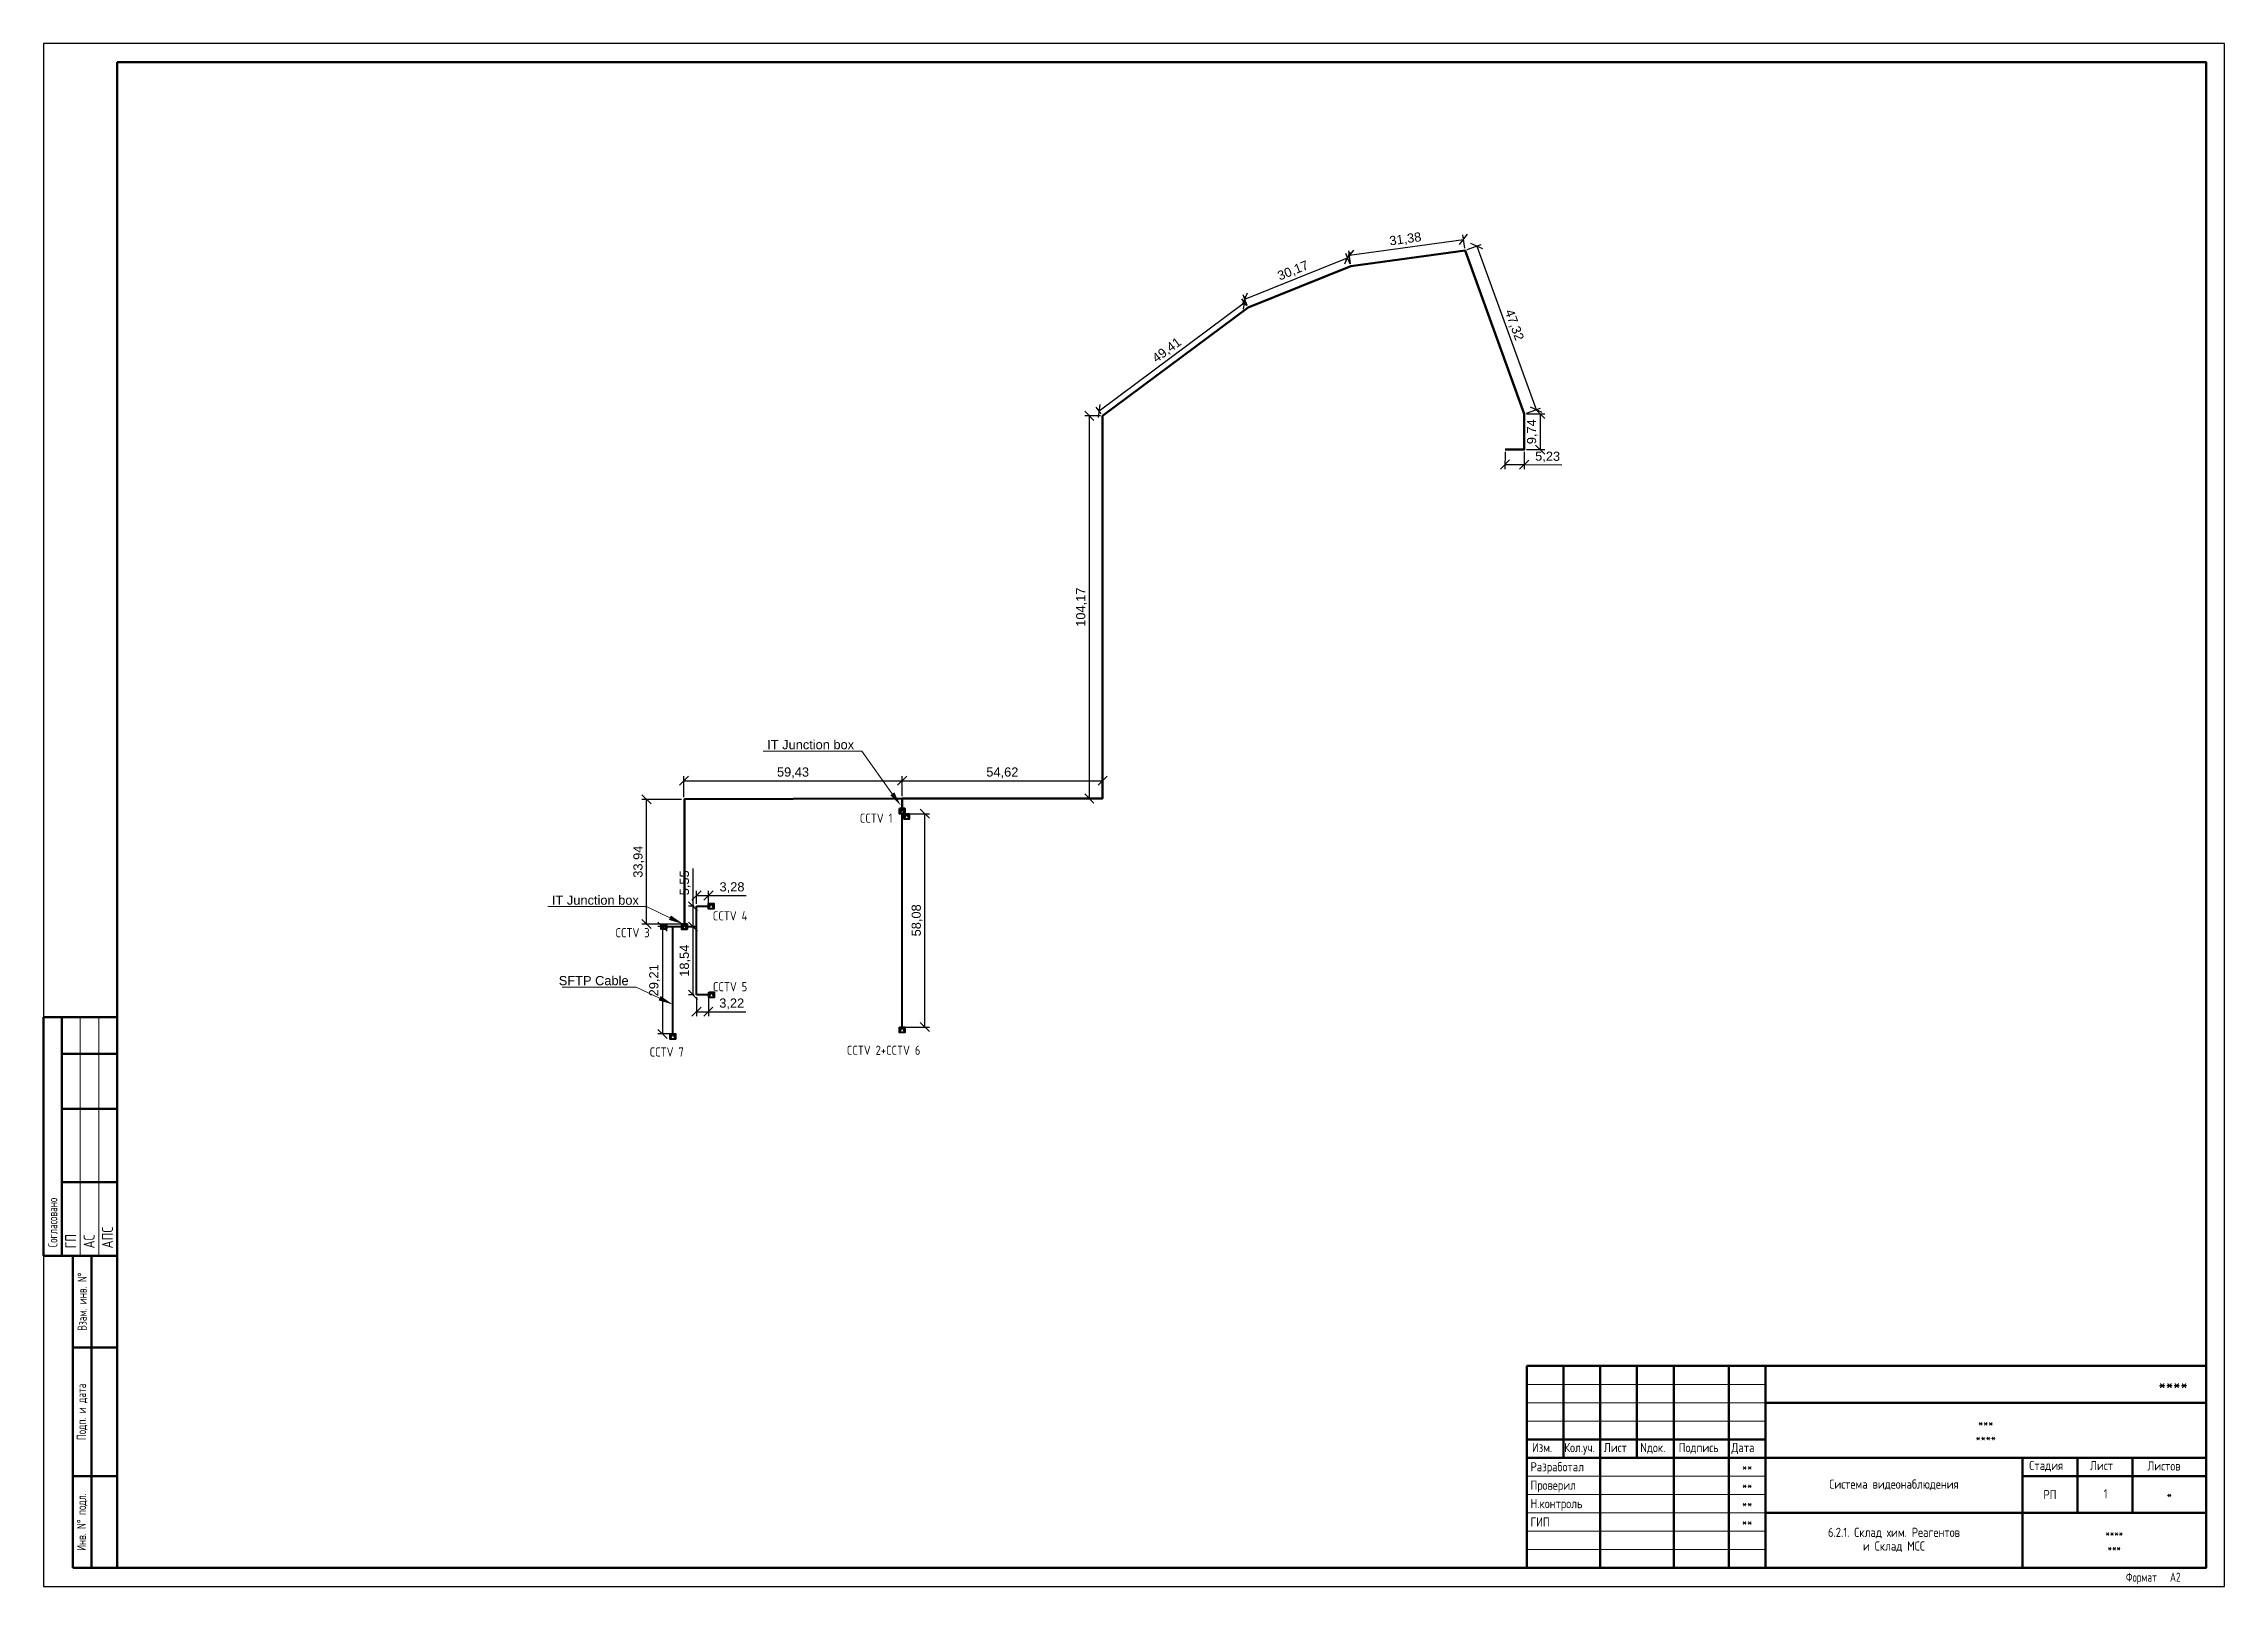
# Model space of a CAD drawing. Header units: millimetres. Extents: x 17643 to 21189, y -571 to 322.
# Drawn here: x 17643 to 18237, y -571 to -151 of the extents above; entities that cross this region are included whole.
import ezdxf
from ezdxf import colors
from ezdxf.entities.mleader import LeaderData, LeaderLine
from ezdxf.enums import TextEntityAlignment as Align
from ezdxf.lldxf.tags import DXFTag
from ezdxf.math import Vec2, Vec3

# ---------------------------------------------------------------- set-up
doc = ezdxf.new("R2010")
doc.units = ezdxf.units.MM
doc.linetypes.add('CONTI', pattern=[0])
for name, color, linetype in [('Text', 7, 'CONTI'), ('Text-Standart(R)', 7, 'Continuous'), ('TX_TEXT', 7, 'Continuous')]:
    doc.layers.add(name, color=color, linetype=linetype)
for name, color, linetype, lineweight in [('TX_RAMKA', 7, 'Continuous', 50), ('СВН_UTP', 6, 'Continuous', 40), ('СВН_ВОЛС', 10, 'fiber_optic', 50), ('Э_#Линии_ОСНОВНАЯ_050', 7, 'Continuous', 50), ('Э_#Линии_ТОНКАЯ_018', 7, 'Continuous', 18), ('Э_ТЕКСТ', 7, 'Continuous', 25)]:
    doc.layers.add(name, color=color, linetype=linetype, lineweight=lineweight)
doc.styles.add('RomanS', font='romans.shx')
doc.styles.add('simples.shx', font='simplex.shx', dxfattribs={"width": 0.8, "height": 2.5})
doc.styles.add('SIMPLEX', font='simplex.shx', dxfattribs={"width": 0.8})
doc.styles.add('simplex.shx', font='simplex.shx', dxfattribs={"width": 0.8})
doc.styles.get("Standard").update_dxf_attribs({"font": 'arial.ttf'})
doc.styles.add('ГОСТ 2.304', font='CS_Gost2304.shx')
doc.styles.add('Э_Romans', font='romans.shx', dxfattribs={"width": 0.7})
tags = doc.linetypes.add('fiber_optic', pattern='A,12.7,-5.08,["FIB OP",Standard,S=2.54,R=0,X=-3.54,Y=-1.27],-9.08', length=26.86).pattern_tags.tags
tags[6] = DXFTag(74, 10)
doc.dimstyles.new('Аннотативный', dxfattribs={"dimscale": 0, "dimtxt": 2.5, "dimasz": 2.5, "dimexe": 1.25, "dimexo": 0.625, "dimtad": 1, "dimtxsty": 'Standard', "dimblk": 'OBLIQUE', "dimcen": 2.5, "dimadec": 0, "dimazin": 0, "dimtfac": 1, "dimtmove": 0, "dimatfit": 3, "dimfxl": 1, "dimarcsym": 0})

msp = doc.modelspace()

# ---------------------------------------------------------------- texts
at = {"layer": 'TX_RAMKA', "lineweight": -3, "style": 'RomanS', "width": 0.8}
for s, p in [('6.2.1. Склад хим. Реагентов', (18146.998, -555.956)), ('и Склад МСС', (18146.998, -559.681))]:
    msp.add_text(s, height=2.5, dxfattribs=at).set_placement(p, align=Align.MIDDLE_CENTER)
at = {"layer": 'TX_TEXT', "style": 'simples.shx', "width": 0.8}
msp.add_text('1', height=2.5, dxfattribs=at).set_placement((18204.101, -546.714, 21.366))
at = {"layer": 'СВН_UTP', "lineweight": 25, "style": 'RomanS', "width": 0.8}
for s, p in [('CCTV 1', (17869.756, -361.522)), ('CCTV 3', (17803.414, -392.701)), ('CCTV 4', (17829.975, -388.104)), ('CCTV 5', (17829.975, -407.414)), ('CCTV 7', (17812.706, -425.179)), ('CCTV 2+CCTV 6', (17871.795, -424.706))]:
    msp.add_text(s, height=2.5, dxfattribs=at).set_placement(p, align=Align.MIDDLE_CENTER)

# ---------------------------------------------------------------- blocks, each defined once
blk = doc.blocks.new('Э_Штамп_ГОСТ Р 21.1101-2013 Форма 3')
at = {"layer": 'TX_RAMKA'}
for p, q in [((-185, 55), (-185, 0)), ((0, 55), (-185, 55)), ((-175, 55), (-175, 30)), ((-175, 55), (-175, 30)), ((-165, 55), (-165, 0)), ((-155, 30), (-155, 55)), ((-145, 0), (-145, 55)), ((-145, 55), (-145, 0)), ((-130, 0), (-130, 55)), ((-130, 55), (-130, 0)), ((-120, 55), (-120, 0)), ((-120, 55), (-120, 0)), ((0, 55), (0, 0)), ((-120, 45), (0, 45)), ((-185, 35), (-120, 35)), ((-185, 30), (0, 30)), ((-50, 0), (-50, 30)), ((-35, 15), (-35, 30)), ((-20, 15), (-20, 30)), ((-50, 25), (0, 25)), ((-120, 15), (0, 15)), ((0, 0), (-185, 0))]:
    blk.add_line(p, q, dxfattribs=at)
at = {"layer": 'TX_RAMKA', "lineweight": 9}
for p, q in [((-185, 50), (-120, 50)), ((-185, 45), (-120, 45)), ((-185, 40), (-120, 40)), ((-185, 25), (-120, 25)), ((-185, 20), (-120, 20)), ((-185, 15), (-120, 15)), ((-185, 10), (-120, 10)), ((-185, 5), (-120, 5))]:
    blk.add_line(p, q, dxfattribs=at)
at = {"layer": 'Text', "color": 0, "style": 'simplex.shx', "width": 0.68}
blk.add_text('***', height=2.5, dxfattribs=at).set_placement((-25, 5.5), align=Align.MIDDLE)
at = {"layer": 'Text-Standart(R)', "style": 'simplex.shx', "width": 0.78}
for s, p in [('****', (-60, 35.5)), ('***', (-60, 39.5))]:
    blk.add_text(s, height=2.5, dxfattribs=at).set_placement(p, align=Align.MIDDLE)
at = {"layer": 'Text-Standart(R)', "insert": (-85, 22.63), "char_height": 2.5, "width": 70, "attachment_point": 5, "style": 'simplex.shx'}
blk.add_mtext('Система видеонаблюдения', dxfattribs=at)
at = {"layer": 'TX_RAMKA', "lineweight": -3, "style": 'RomanS', "width": 0.8}
for p in [(-125, 27.5), (-125, 22.5), (-125, 17.5), (-125, 12.5)]:
    blk.add_text('**', height=2.5, dxfattribs=at).set_placement(p, align=Align.MIDDLE)
at = {"layer": 'TX_TEXT', "style": 'SIMPLEX', "width": 0.8}
blk.add_text('****', height=3.5, dxfattribs=at).set_placement((-5, 50), align=Align.MIDDLE_RIGHT)
at = {"layer": 'TX_TEXT', "style": 'simplex.shx', "width": 0.8}
for s, p in [('Изм.', (-183.59, 31.54)), ('Кол.уч.', (-174.82, 31.54)), ('Лист', (-164.02, 31.54)), ('Nдок.', (-154.1, 31.54)), ('Подпись', (-143.62, 31.54)), ('Дата', (-129.26, 31.54)), ('Разработал', (-184, 26.3)), ('Проверил', (-184, 21.29)), ('Стадия', (-48.15, 26.66)), ('Лист', (-31.6, 26.63)), ('Листов', (-15.99, 26.54)), ('Н.контроль', (-184, 16.28)), ('ГИП', (-184, 11.28))]:
    blk.add_text(s, height=2.5, dxfattribs=at).set_placement(p)
at = {"layer": 'TX_TEXT', "style": 'simplex.shx'}
for s, width, p in [('РП', 0.8, (-42.5, 20)), ('*', 0.8, (-10, 20)), ('****', 0.68, (-25, 9.5))]:
    blk.add_text(s, height=2.5, dxfattribs=dict(at, width=width)).set_placement(p, align=Align.MIDDLE)
blk = doc.blocks.new('Э_Штамп_ГОСТ Р 21.1101-2013 Штамп боковой')
at = {"layer": 'Э_#Линии_ОСНОВНАЯ_050'}
for p, q in [((-12, 85), (0, 85)), ((-12, 85), (-12, 0)), ((-7, 85), (-7, 0)), ((0, 85), (0, 0)), ((-12, 60), (0, 60)), ((-12, 25), (0, 25)), ((-12, 0), (0, 0))]:
    blk.add_line(p, q, dxfattribs=at)
at = {"layer": 'Э_ТЕКСТ', "char_height": 2.5, "attachment_point": 5, "rotation": 90, "style": 'Э_Romans'}
for s, insert, width in [('Взам. инв. N%%D', (-9.5, 72.5), 25), ('Подп. и дата', (-9.5, 42.5), 35), ('Инв. N%%D подл.', (-9.5, 12.5), 25)]:
    blk.add_mtext(s, dxfattribs=dict(at, insert=insert, width=width))
blk = doc.blocks.new('Э_Штамп_ГОСТ Р 21.1101-2013 Штамп согласовано')
at = {"layer": 'Э_#Линии_ОСНОВНАЯ_050'}
for p, q in [((-20, 65), (0, 65)), ((-20, 65), (-20, 0)), ((-15, 65), (-15, 0)), ((0, 65), (0, 0)), ((-15, 55), (0, 55)), ((-15, 40), (0, 40)), ((-15, 20), (0, 20)), ((-20, 0), (0, 0))]:
    blk.add_line(p, q, dxfattribs=at)
at = {"layer": 'Э_#Линии_ТОНКАЯ_018'}
for p, q in [((-10, 65), (-10, 0)), ((-5, 65), (-5, 0))]:
    blk.add_line(p, q, dxfattribs=at)
at = {"layer": 'Э_ТЕКСТ', "insert": (-17.5, 0), "char_height": 2.5, "width": 65, "attachment_point": 4, "rotation": 90, "style": 'Э_Romans'}
blk.add_mtext('  Согласовано', dxfattribs=at)
blk = doc.blocks.new('*U13')
at = {"layer": 'Э_#Линии_ОСНОВНАЯ_050', "lineweight": 50}
blk.add_lwpolyline([(-574, 415), (-574, 5), (-5, 5), (-5, 415)], close=True, dxfattribs=at)
at = {"layer": 'Э_#Линии_ТОНКАЯ_018', "lineweight": 25}
blk.add_lwpolyline([(-594, 420), (-594, 0), (0, 0), (0, 420)], close=True, dxfattribs=at)
for name, p in [('Э_Штамп_ГОСТ Р 21.1101-2013 Штамп согласовано', (-574, 90)), ('Э_Штамп_ГОСТ Р 21.1101-2013 Штамп боковой', (-574, 5))]:
    blk.add_blockref(name, p)
at = {"linetype": 'Continuous', "lineweight": 25, "style": 'ГОСТ 2.304'}
for s, p in [('ГП', (-585.12, 92)), ('АС', (-580.12, 92)), ('АПС', (-575.12, 92))]:
    blk.add_text(s, height=3, rotation=90, dxfattribs=at).set_placement(p)
at = {"style": 'Э_Romans', "width": 0.7}
blk.add_text('Формат ', height=2.5, dxfattribs=at).set_placement((-26.82, 2.5), align=Align.MIDDLE_LEFT)
blk.add_attdef('ФОРМАТ', text='', height=2.5, dxfattribs=at).set_placement((-14.82, 2.5), align=Align.MIDDLE_LEFT)
blk = doc.blocks.new('A$Cde4dd363')
h = blk.add_hatch(color=0)
h.dxf.hatch_style = 1
h.paths.add_polyline_path([(0, 0), (0.73, 1.45), (0, 1.45)])
h.paths.add_polyline_path([(1.45, 1.45), (0.73, 1.45), (1.45, 0)])
at = {"color": 0}
for p, q in [((0, 0), (0.73, 1.45)), ((0.73, 1.45), (1.45, 0))]:
    blk.add_line(p, q, dxfattribs=at)
blk.add_lwpolyline([(0, 1.45), (1.45, 1.45), (1.45, 0), (0, 0)], close=True, dxfattribs=at)
blk = doc.blocks.new('_Oblique')
at = {"color": 0, "linetype": 'ByBlock', "lineweight": -2}
blk.add_line((-0.5, -0.5), (0.5, 0.5), dxfattribs=at)
blk = doc.blocks.new('*D24')
at = {"color": 0, "lineweight": -2, "transparency": 16777216}
for p, q in [((17816.78, -356.4), (17805.98, -356.4)), ((17807.23, -390.34), (17807.23, -356.4)), ((17816.91, -390.34), (17805.98, -390.34))]:
    blk.add_line(p, q, dxfattribs=at)
at = {"color": 0, "lineweight": -2, "transparency": 16777216, "xscale": 2.5, "yscale": 2.5, "zscale": 2.5}
for p, rotation in [((17807.23, -356.4), 90), ((17807.23, -390.34), 270)]:
    blk.add_blockref('_Oblique', p, dxfattribs=dict(at, rotation=rotation))
at = {"color": 0, "transparency": 16777216, "insert": (17805.11, -373.37), "char_height": 2.5, "attachment_point": 5, "rotation": 90}
blk.add_mtext('33,94', dxfattribs=at)
blk = doc.blocks.new('*D25')
at = {"color": 0, "lineweight": -2, "transparency": 16777216}
for p, q in [((17817.41, -355.77), (17817.41, -350.07)), ((17876.83, -355.54), (17876.83, -350.07)), ((17817.41, -351.32), (17876.83, -351.32))]:
    blk.add_line(p, q, dxfattribs=at)
at = {"color": 0, "lineweight": -2, "transparency": 16777216, "xscale": 2.5, "yscale": 2.5, "zscale": 2.5, "rotation": 180}
blk.add_blockref('_Oblique', (17817.41, -351.32), dxfattribs=at)
at = {"color": 0, "lineweight": -2, "transparency": 16777216, "xscale": 2.5, "yscale": 2.5, "zscale": 2.5}
blk.add_blockref('_Oblique', (17876.83, -351.32), dxfattribs=at)
at = {"color": 0, "transparency": 16777216, "insert": (17847.12, -349.19), "char_height": 2.5, "attachment_point": 5}
blk.add_mtext('59,43', dxfattribs=at)
blk = doc.blocks.new('*D26')
at = {"color": 0, "lineweight": -2, "transparency": 16777216}
for p, q in [((17876.83, -355.54), (17876.83, -350.07)), ((17931.46, -355.54), (17931.46, -350.07)), ((17876.83, -351.32), (17931.46, -351.32))]:
    blk.add_line(p, q, dxfattribs=at)
at = {"color": 0, "lineweight": -2, "transparency": 16777216, "xscale": 2.5, "yscale": 2.5, "zscale": 2.5, "rotation": 180}
blk.add_blockref('_Oblique', (17876.83, -351.32), dxfattribs=at)
at = {"color": 0, "lineweight": -2, "transparency": 16777216, "xscale": 2.5, "yscale": 2.5, "zscale": 2.5}
blk.add_blockref('_Oblique', (17931.46, -351.32), dxfattribs=at)
at = {"color": 0, "transparency": 16777216, "insert": (17904.14, -349.19), "char_height": 2.5, "attachment_point": 5}
blk.add_mtext('54,62', dxfattribs=at)
blk = doc.blocks.new('*D27')
at = {"color": 0, "lineweight": -2, "transparency": 16777216}
for p, q in [((17930.83, -251.99), (17926.59, -251.99)), ((17927.84, -356.17), (17927.84, -251.99)), ((17930.83, -356.17), (17926.59, -356.17))]:
    blk.add_line(p, q, dxfattribs=at)
at = {"color": 0, "lineweight": -2, "transparency": 16777216, "xscale": 2.5, "yscale": 2.5, "zscale": 2.5}
for p, rotation in [((17927.84, -251.99), 90), ((17927.84, -356.17), 270)]:
    blk.add_blockref('_Oblique', p, dxfattribs=dict(at, rotation=rotation))
at = {"color": 0, "transparency": 16777216, "insert": (17925.72, -304.08), "char_height": 2.5, "attachment_point": 5, "rotation": 90}
blk.add_mtext('104,17', dxfattribs=at)
blk = doc.blocks.new('*D28')
at = {"color": 0, "lineweight": -2, "transparency": 16777216}
for p, q in [((17930.47, -250.67), (17970.11, -221.18)), ((17970.72, -222), (17969.36, -220.17)), ((17931.08, -251.49), (17929.72, -249.67))]:
    blk.add_line(p, q, dxfattribs=at)
at = {"color": 0, "lineweight": -2, "transparency": 16777216, "xscale": 2.5, "yscale": 2.5, "zscale": 2.5}
for p, rotation in [((17970.11, -221.18), 36.65221882699117), ((17930.47, -250.67), 216.6522188269911)]:
    blk.add_blockref('_Oblique', p, dxfattribs=dict(at, rotation=rotation))
at = {"color": 0, "transparency": 16777216, "insert": (17949.02, -234.22), "char_height": 2.5, "attachment_point": 5, "rotation": 36.65222}
blk.add_mtext('49,41', dxfattribs=at)
blk = doc.blocks.new('*D29')
at = {"color": 0, "lineweight": -2, "transparency": 16777216}
for p, q in [((17998.85, -210.67), (17997.69, -207.78)), ((17970.17, -220.19), (17998.16, -208.94)), ((17970.86, -221.92), (17969.7, -219.03))]:
    blk.add_line(p, q, dxfattribs=at)
at = {"color": 0, "lineweight": -2, "transparency": 16777216, "xscale": 2.5, "yscale": 2.5, "zscale": 2.5}
for p, rotation in [((17998.16, -208.94), 21.89115544545056), ((17970.17, -220.19), 201.8911554454506)]:
    blk.add_blockref('_Oblique', p, dxfattribs=dict(at, rotation=rotation))
at = {"color": 0, "transparency": 16777216, "insert": (17983.37, -212.59), "char_height": 2.5, "attachment_point": 5, "rotation": 21.89116}
blk.add_mtext('30,17', dxfattribs=at)
blk = doc.blocks.new('*D30')
at = {"color": 0, "lineweight": -2, "transparency": 16777216}
for p, q in [((17999, -210.63), (17998.5, -207.03)), ((17998.68, -208.27), (18029.76, -203.97)), ((18030.09, -206.34), (18029.59, -202.73))]:
    blk.add_line(p, q, dxfattribs=at)
at = {"color": 0, "lineweight": -2, "transparency": 16777216, "xscale": 2.5, "yscale": 2.5, "zscale": 2.5}
for p, rotation in [((17998.68, -208.27), 187.8658679412947), ((18029.76, -203.97), 7.8658679412947)]:
    blk.add_blockref('_Oblique', p, dxfattribs=dict(at, rotation=rotation))
at = {"color": 0, "transparency": 16777216, "insert": (18013.93, -204.01), "char_height": 2.5, "attachment_point": 5, "rotation": 7.86587}
blk.add_mtext('31,38', dxfattribs=at)
blk = doc.blocks.new('*D31')
at = {"color": 0, "lineweight": -2, "transparency": 16777216}
for p, q in [((18030.76, -206.74), (18034.55, -205.37)), ((18033.38, -205.79), (18049.52, -250.28)), ((18046.9, -251.23), (18050.69, -249.86))]:
    blk.add_line(p, q, dxfattribs=at)
at = {"color": 0, "lineweight": -2, "transparency": 16777216, "xscale": 2.5, "yscale": 2.5, "zscale": 2.5}
for p, rotation in [((18033.38, -205.79), 109.9370694259763), ((18049.52, -250.28), 289.9370694259763)]:
    blk.add_blockref('_Oblique', p, dxfattribs=dict(at, rotation=rotation))
at = {"color": 0, "transparency": 16777216, "insert": (18043.45, -227.31), "char_height": 2.5, "attachment_point": 5, "rotation": 289.93707}
blk.add_mtext('47,32', dxfattribs=at)
blk = doc.blocks.new('*D32')
at = {"color": 0, "lineweight": -2, "transparency": 16777216}
for p, q in [((18046.93, -251.44), (18051.89, -251.44)), ((18050.64, -251.44), (18050.64, -261.19)), ((18046.93, -261.19), (18051.89, -261.19))]:
    blk.add_line(p, q, dxfattribs=at)
at = {"color": 0, "lineweight": -2, "transparency": 16777216, "xscale": 2.5, "yscale": 2.5, "zscale": 2.5}
for p, rotation in [((18050.64, -251.44), 90), ((18050.64, -261.19), 270)]:
    blk.add_blockref('_Oblique', p, dxfattribs=dict(at, rotation=rotation))
at = {"color": 0, "transparency": 16777216, "insert": (18048.51, -256.32), "char_height": 2.5, "attachment_point": 5, "rotation": 90}
blk.add_mtext('9,74', dxfattribs=at)
blk = doc.blocks.new('*D33')
at = {"color": 0, "lineweight": -2, "transparency": 16777216}
for p, q in [((18041.07, -261.77), (18041.03, -266.49)), ((18041.04, -265.24), (18046.28, -265.28)), ((18046.3, -261.81), (18046.27, -266.53)), ((18046.28, -265.28), (18056.52, -265.37))]:
    blk.add_line(p, q, dxfattribs=at)
at = {"color": 0, "lineweight": -2, "transparency": 16777216, "xscale": 2.5, "yscale": 2.5, "zscale": 2.5}
for p, rotation in [((18041.04, -265.24), 179.5352792490111), ((18046.28, -265.28), 359.5352792490111)]:
    blk.add_blockref('_Oblique', p, dxfattribs=dict(at, rotation=rotation))
at = {"color": 0, "transparency": 16777216, "insert": (18052.66, -263.21), "char_height": 2.5, "attachment_point": 5, "rotation": 359.53528}
blk.add_mtext('5,23', dxfattribs=at)
blk = doc.blocks.new('*D35')
at = {"color": 0, "lineweight": -2, "transparency": 16777216}
for p, q in [((17877.46, -360.3), (17884.28, -360.3)), ((17883.03, -418.38), (17883.03, -360.3)), ((17877.46, -418.38), (17884.28, -418.38))]:
    blk.add_line(p, q, dxfattribs=at)
at = {"color": 0, "lineweight": -2, "transparency": 16777216, "xscale": 2.5, "yscale": 2.5, "zscale": 2.5}
for p, rotation in [((17883.03, -360.3), 90), ((17883.03, -418.38), 270)]:
    blk.add_blockref('_Oblique', p, dxfattribs=dict(at, rotation=rotation))
at = {"color": 0, "transparency": 16777216, "insert": (17880.91, -389.34), "char_height": 2.5, "attachment_point": 5, "rotation": 90}
blk.add_mtext('58,08', dxfattribs=at)
blk = doc.blocks.new('*D36')
at = {"color": 0, "lineweight": -2, "transparency": 16777216}
for p, q in [((17813.77, -391.06), (17810.31, -391.06)), ((17811.56, -391.06), (17811.56, -420.27)), ((17813.77, -420.27), (17810.31, -420.27))]:
    blk.add_line(p, q, dxfattribs=at)
at = {"color": 0, "lineweight": -2, "transparency": 16777216, "xscale": 2.5, "yscale": 2.5, "zscale": 2.5}
for p, rotation in [((17811.56, -391.06), 90), ((17811.56, -420.27), 270)]:
    blk.add_blockref('_Oblique', p, dxfattribs=dict(at, rotation=rotation))
at = {"color": 0, "transparency": 16777216, "insert": (17809.43, -405.66), "char_height": 2.5, "attachment_point": 5, "rotation": 90}
blk.add_mtext('29,21', dxfattribs=at)
blk = doc.blocks.new('*D37')
at = {"color": 0, "lineweight": -2, "transparency": 16777216}
for p, q in [((17820.84, -410.23), (17820.84, -415.47)), ((17820.84, -414.22), (17824.06, -414.22)), ((17824.06, -410.23), (17824.06, -415.47)), ((17824.06, -414.22), (17834.28, -414.22))]:
    blk.add_line(p, q, dxfattribs=at)
at = {"color": 0, "lineweight": -2, "transparency": 16777216, "xscale": 2.5, "yscale": 2.5, "zscale": 2.5, "rotation": 180}
blk.add_blockref('_Oblique', (17820.84, -414.22), dxfattribs=at)
at = {"color": 0, "lineweight": -2, "transparency": 16777216, "xscale": 2.5, "yscale": 2.5, "zscale": 2.5}
blk.add_blockref('_Oblique', (17824.06, -414.22), dxfattribs=at)
at = {"color": 0, "transparency": 16777216, "insert": (17830.42, -412.09), "char_height": 2.5, "attachment_point": 5}
blk.add_mtext('3,22', dxfattribs=at)
blk = doc.blocks.new('*D38')
at = {"color": 0, "lineweight": -2, "transparency": 16777216}
for p, q in [((17820.22, -391.06), (17818.63, -391.06)), ((17819.88, -409.6), (17819.88, -391.06)), ((17820.22, -409.6), (17818.63, -409.6))]:
    blk.add_line(p, q, dxfattribs=at)
at = {"color": 0, "lineweight": -2, "transparency": 16777216, "xscale": 2.5, "yscale": 2.5, "zscale": 2.5}
for p, rotation in [((17819.88, -391.06), 90), ((17819.88, -409.6), 270)]:
    blk.add_blockref('_Oblique', p, dxfattribs=dict(at, rotation=rotation))
at = {"color": 0, "transparency": 16777216, "insert": (17817.75, -400.33), "char_height": 2.5, "attachment_point": 5, "rotation": 90}
blk.add_mtext('18,54', dxfattribs=at)
blk = doc.blocks.new('*D39')
at = {"color": 0, "lineweight": -2, "transparency": 16777216}
for p, q in [((17819.88, -385.51), (17819.88, -375.24)), ((17820.22, -385.51), (17818.63, -385.51)), ((17819.88, -391.06), (17819.88, -385.51)), ((17820.22, -391.06), (17818.63, -391.06))]:
    blk.add_line(p, q, dxfattribs=at)
at = {"color": 0, "lineweight": -2, "transparency": 16777216, "xscale": 2.5, "yscale": 2.5, "zscale": 2.5}
for p, rotation in [((17819.88, -385.51), 90), ((17819.88, -391.06), 270)]:
    blk.add_blockref('_Oblique', p, dxfattribs=dict(at, rotation=rotation))
at = {"color": 0, "transparency": 16777216, "insert": (17817.76, -379.13), "char_height": 2.5, "attachment_point": 5, "rotation": 90}
blk.add_mtext('5,55', dxfattribs=at)
blk = doc.blocks.new('*D40')
at = {"color": 0, "lineweight": -2, "transparency": 16777216}
for p, q in [((17820.84, -384.88), (17820.84, -381.33)), ((17820.84, -382.58), (17824.12, -382.58)), ((17824.12, -384.88), (17824.12, -381.33)), ((17824.12, -382.58), (17834.37, -382.58))]:
    blk.add_line(p, q, dxfattribs=at)
at = {"color": 0, "lineweight": -2, "transparency": 16777216, "xscale": 2.5, "yscale": 2.5, "zscale": 2.5, "rotation": 180}
blk.add_blockref('_Oblique', (17820.84, -382.58), dxfattribs=at)
at = {"color": 0, "lineweight": -2, "transparency": 16777216, "xscale": 2.5, "yscale": 2.5, "zscale": 2.5}
blk.add_blockref('_Oblique', (17824.12, -382.58), dxfattribs=at)
at = {"color": 0, "transparency": 16777216, "insert": (17830.5, -380.45), "char_height": 2.5, "attachment_point": 5}
blk.add_mtext('3,28', dxfattribs=at)

# ---------------------------------------------------------------- dimensions: what is measured, and where the dimension line sits
for p1, p2, distance, picture, middle in [((17999.088, -211.252), (18030.172, -206.958), 3.013, '*D30', (18013.926, -204.013)), ((17971.094, -222.501), (17999.088, -211.252), 2.49, '*D29', (17983.369, -212.592)), ((18030.172, -206.958), (18046.309, -251.445), 3.412, '*D31', (18043.448, -227.312)), ((17931.456, -251.994), (17971.094, -222.501), 1.651, '*D28', (17949.019, -234.216)), ((17931.456, -356.167), (17931.456, -251.994), 3.613, '*D27', (17925.716, -304.08)), ((18046.309, -251.445), (18046.309, -261.188), 4.327, '*D32', (18048.509, -256.317)), ((18041.077, -261.146), (18046.309, -261.188), -4.095, '*D33', (18052.665, -263.208))]:
    dim = msp.add_aligned_dim(p1=p1, p2=p2, distance=distance, dimstyle='Аннотативный', override={"dimblk1": 'Oblique', "dimblk2": 'Oblique', "dimsah": 1})
    dim.commit()
    dim.dimension.update_dxf_attribs({"geometry": picture, "text_midpoint": middle})
for base, p1, p2, picture, middle in [((17876.833, -351.315), (17817.406, -356.396), (17876.833, -356.167), '*D25', (17847.119, -349.188)), ((17931.456, -351.315), (17876.833, -356.167), (17931.456, -356.167), '*D26', (17904.144, -349.188))]:
    dim = msp.add_linear_dim(base=base, p1=p1, p2=p2, dimstyle='Аннотативный', override={"dimblk1": 'Oblique', "dimblk2": 'Oblique', "dimsah": 1})
    dim.commit()
    dim.dimension.update_dxf_attribs({"geometry": picture, "text_midpoint": middle})
dim = msp.add_linear_dim(base=(17807.233, -356.396), p1=(17817.537, -390.336), p2=(17817.406, -356.396), angle=90, dimstyle='Аннотативный', override={"dimblk1": 'Oblique', "dimblk2": 'Oblique', "dimsah": 1})
dim.commit()
dim.dimension.update_dxf_attribs({"geometry": '*D24', "text_midpoint": (17805.106, -373.366)})
for base, p1, p2, picture, middle in [((17883.033, -360.298), (17876.833, -418.38), (17876.833, -360.298), '*D35', (17880.906, -389.339)), ((17819.88, -385.507), (17820.843, -391.061, 78.458), (17820.841, -385.507, 78.458), '*D39', (17817.757, -379.126)), ((17811.557, -420.267), (17814.4, -391.061), (17814.4, -420.267), '*D36', (17809.429, -405.664)), ((17819.88, -391.061), (17820.843, -409.604, 78.458), (17820.843, -391.061, 78.458), '*D38', (17817.752, -400.332))]:
    dim = msp.add_linear_dim(base=base, p1=p1, p2=p2, angle=90, dimstyle='Аннотативный')
    dim.commit()
    dim.dimension.update_dxf_attribs({"geometry": picture, "text_midpoint": middle})
for base, p1, p2, picture, middle in [((17824.123, -382.578), (17820.843, -385.507, 78.458), (17824.123, -385.506, 78.398), '*D40', (17830.497, -380.451)), ((17824.062, -414.221), (17820.843, -409.604, 78.458), (17824.062, -409.604, 78.918), '*D37', (17830.421, -412.094))]:
    dim = msp.add_linear_dim(base=base, p1=p1, p2=p2, dimstyle='Аннотативный')
    dim.commit()
    dim.dimension.update_dxf_attribs({"geometry": picture, "text_midpoint": middle})

# ---------------------------------------------------------------- linework, layer by layer
at = {"layer": 'СВН_UTP'}
for p, q in [((17876.833, -418.38), (17876.833, -360.298)), ((17877.352, -361.093, 0.46), (17876.833, -361.093)), ((17820.843, -385.507, 78.458), (17824.071, -385.506, 78.398)), ((17820.843, -409.604, 78.458), (17820.843, -385.507, 78.458)), ((17812.674, -391.061), (17816.812, -391.061)), ((17814.4, -420.267), (17814.4, -391.061)), ((17818.263, -391.061), (17820.843, -391.061, 78.458)), ((17824.161, -409.604, 78.458), (17820.843, -409.604, 78.458))]:
    msp.add_line(p, q, dxfattribs=at)
at = {"layer": 'СВН_ВОЛС'}
msp.add_line((17876.833, -358.848), (17876.833, -356.167), dxfattribs=at)
at = {"layer": 'СВН_ВОЛС', "linetype": 'fiber_optic'}
msp.add_lwpolyline([(17817.537, -390.336), (17817.537, -356.395), (17876.833, -356.167), (17931.456, -356.167), (17931.456, -251.994), (17971.094, -222.501), (17999.088, -211.252), (18030.172, -206.958), (18046.309, -251.445), (18046.309, -261.188), (18041.077, -261.146)], dxfattribs=at)

# ---------------------------------------------------------------- block references
msp.add_blockref('*U13', (18236.998, -570.661)).add_auto_attribs({'ФОРМАТ': 'А2'})
msp.add_blockref('Э_Штамп_ГОСТ Р 21.1101-2013 Форма 3', (18231.998, -565.661))
at = {"layer": 'СВН_UTP'}
for p in [(17877.352, -361.818, 0.46), (17824.123, -386.231, 78.398), (17811.223, -391.786), (17824.161, -410.329, 78.458), (17813.674, -421.717), (17876.107, -419.83)]:
    msp.add_blockref('A$Cde4dd363', p, dxfattribs=at)
at = {"layer": 'СВН_ВОЛС'}
for p in [(17876.107, -360.298), (17816.812, -391.786)]:
    msp.add_blockref('A$Cde4dd363', p, dxfattribs=at)

msp.set_redraw_order([(e.dxf.handle, doc.entitydb.next_handle()) for e in msp.query("TEXT MTEXT ATTDEF DIMENSION ARC_DIMENSION")])  # texts and dimensions are drawn at this point

# ---------------------------------------------------------------- leaders
at = {"layer": 'СВН_UTP'}
ml = msp.add_multileader_mtext('Standard', dxfattribs=at)
ml.set_content('SFTP Cable', color=256)
ml.set_leader_properties(lineweight=5)
ml.build(insert=Vec2(0, 0))
ml.multileader.update_dxf_attribs({"text_left_attachment_type": 6, "text_right_attachment_type": 6})
ctx = ml.context
ctx.base_point, ctx.char_height, ctx.plane_origin = Vec3(17781.616, -407.498), 2.5, Vec3(17814.4, -412.246)
ctx.left_attachment, ctx.right_attachment, ctx.text_align_type = 6, 6, 2
notes = []
notes.append((ctx, [(0, (1, 1, 0), (17804.406, -407.498), (-1, 0), 0.0702, [(0, [(17814.4, -412.246)], 0, [])])]))
ctx.mtext.insert, ctx.mtext.alignment, ctx.mtext.flow_direction = Vec3(17802.336, -404.498), 3, 5
at = {"layer": 'СВН_ВОЛС', "linetype": 'fiber_optic'}
ml = msp.add_multileader_mtext('Standard', dxfattribs=at)
ml.set_content('IT Junction box', color=256)
ml.set_leader_properties(lineweight=5)
ml.build(insert=Vec2(0, 0))
ml.multileader.update_dxf_attribs({"text_left_attachment_type": 6, "text_right_attachment_type": 6})
ctx = ml.context
ctx.base_point, ctx.char_height, ctx.plane_origin = Vec3(17838.432, -343.255), 2.5, Vec3(17876.495, -358.123)
ctx.left_attachment, ctx.right_attachment, ctx.text_align_type = 6, 6, 2
notes.append((ctx, [(0, (1, 1, 0), (17865.834, -343.255), (-1, 0), 0.0702, [(0, [(17876.495, -358.123)], 0, [])])]))
ctx.mtext.insert, ctx.mtext.alignment, ctx.mtext.flow_direction = Vec3(17863.764, -340.255), 3, 5
ml = msp.add_multileader_mtext('Standard', dxfattribs=at)
ml.set_content('IT Junction box', color=256)
ml.set_leader_properties(lineweight=5)
ml.build(insert=Vec2(0, 0))
ml.multileader.update_dxf_attribs({"text_left_attachment_type": 6, "text_right_attachment_type": 6})
ctx = ml.context
ctx.base_point, ctx.char_height, ctx.plane_origin = Vec3(17779.803, -385.588), 2.5, Vec3(17817.199, -390.336)
ctx.left_attachment, ctx.right_attachment, ctx.text_align_type = 6, 6, 2
notes.append((ctx, [(0, (1, 1, 0), (17807.205, -385.588), (-1, 0), 0.0702, [(0, [(17817.199, -390.336)], 0, [])])]))
ctx.mtext.insert, ctx.mtext.alignment, ctx.mtext.flow_direction = Vec3(17805.135, -382.588), 3, 5
for ctx, leaders in notes:
    for number, flags, end, landing, length, lines in leaders:
        leader = LeaderData()
        leader.index, (leader.has_last_leader_line, leader.has_dogleg_vector, leader.attachment_direction) = number, flags
        leader.last_leader_point, leader.dogleg_vector, leader.dogleg_length = Vec3(end), Vec3(landing), length
        for number, points, colour, breaks in lines:
            line = LeaderLine()
            line.index, line.vertices, line.color, line.breaks = number, Vec3.list(points), colors.encode_raw_color(colour), breaks
            leader.lines.append(line)
        ctx.leaders.append(leader)

doc.saveas('drawing.dxf')
